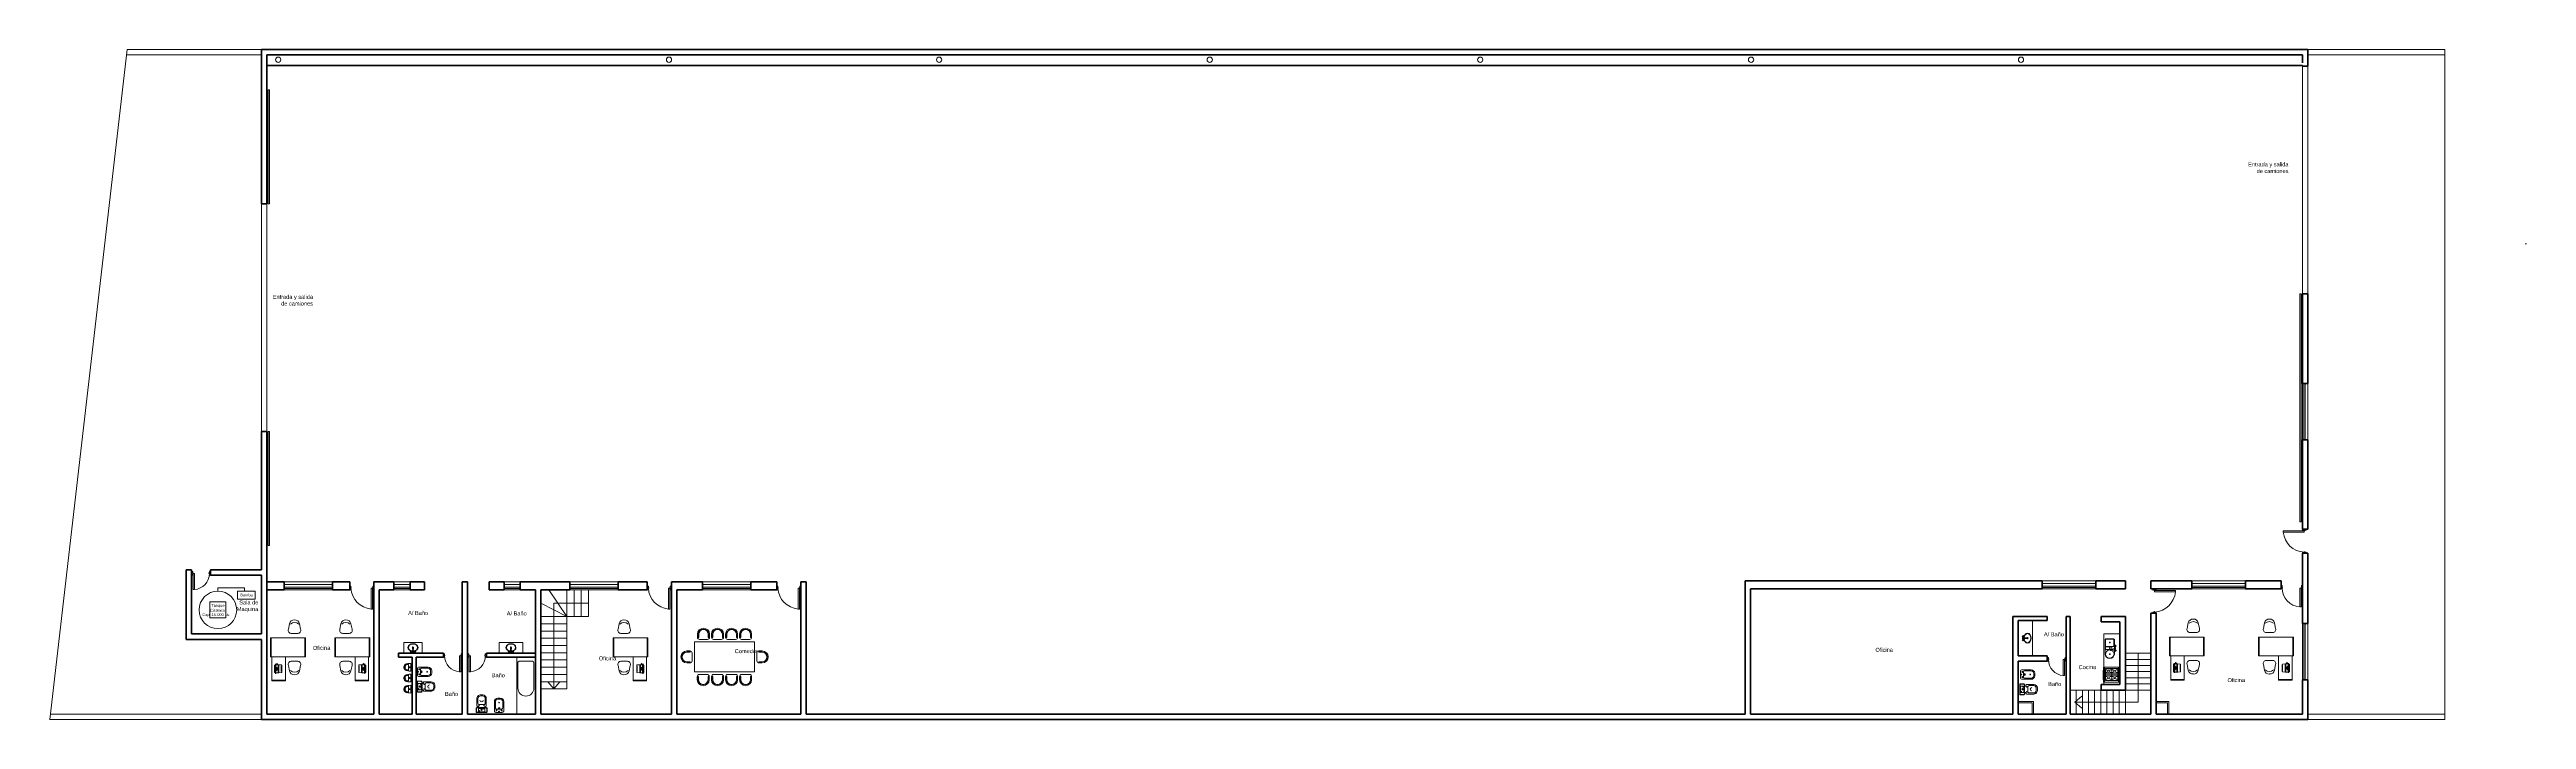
# Model space of a CAD drawing. Header units: millimetres. Extents: x -22 to 70.4, y 83.2 to 108.2.
import ezdxf

# ---------------------------------------------------------------- set-up
doc = ezdxf.new("R2010")
doc.units = ezdxf.units.MM
for name, color, linetype, lineweight in [('015', 1, 'Continuous', 15), ('02', 5, 'Continuous', 20), ('MUROS', 7, 'Continuous', 40), ('TEXTOS', 2, 'Continuous', 20)]:
    doc.layers.add(name, color=color, linetype=linetype, lineweight=lineweight)
doc.styles.add('STYLE1', font='arial.ttf')

# ---------------------------------------------------------------- blocks, each defined once
blk = doc.blocks.new('P090A')
at = {"linetype": 'Continuous'}
for p, q in [((0.914934, 0.000844), (0.914934, 0.015844)), ((0.914934, 0.015844), (0.954934, 0.015844)), ((1.814934, 0.015844), (1.774934, 0.015844)), ((1.814934, 0.000844), (1.814934, 0.015844)), ((0.914934, -0.099156), (0.914934, -0.114156)), ((0.914934, -0.114156), (0.954934, -0.114156)), ((0.969934, -0.044156), (0.954934, -0.044156)), ((0.969934, -0.044156), (0.954934, -0.044156)), ((0.954934, -0.064156), (0.954934, -0.114156)), ((0.969934, -0.064156), (0.954934, -0.064156)), ((1.759934, -0.044156), (1.774934, -0.044156)), ((1.759934, -0.064156), (1.774934, -0.064156)), ((1.774934, -0.064156), (1.774934, -0.114156)), ((1.814934, -0.114156), (1.774934, -0.114156)), ((1.814934, -0.099156), (1.814934, -0.114156))]:
    blk.add_line(p, q, dxfattribs=at)
for p, q in [((0.954934, -0.044156), (0.954934, 0.015844)), ((1.774934, -0.044156), (1.774934, 0.015844)), ((0.969934, -0.064156), (0.969934, -0.044156)), ((1.759934, -0.064156), (1.759934, -0.044156))]:
    blk.add_line(p, q)
blk.add_arc((1.782072, -0.091082), 0.828468, 94.995303, 176.752942, dxfattribs=at)
at = {"layer": '02', "linetype": 'Continuous'}
for p, q in [((1.709934, -0.044156), (1.709934, 0.73424)), ((1.709934, 0.73424), (1.759934, 0.73424)), ((1.759934, 0.73424), (1.759934, -0.044156)), ((1.759934, -0.044156), (1.709934, -0.044156))]:
    blk.add_line(p, q, dxfattribs=at)
blk = doc.blocks.new('P080A')
at = {"linetype": 'Continuous'}
for p, q in [((0.989934, -0.024156), (0.989934, -0.009156)), ((0.989934, -0.009156), (1.029934, -0.009156)), ((0.989934, -0.124156), (0.989934, -0.139156)), ((0.989934, -0.139156), (1.029934, -0.139156)), ((1.044934, -0.044156), (1.029934, -0.044156)), ((1.044934, -0.044156), (1.029934, -0.044156)), ((1.029934, -0.064156), (1.029934, -0.139156)), ((1.044934, -0.064156), (1.029934, -0.064156)), ((1.734934, -0.044156), (1.749934, -0.044156)), ((1.734934, -0.064156), (1.749934, -0.064156)), ((1.789934, -0.009156), (1.749934, -0.009156)), ((1.749934, -0.064156), (1.749934, -0.139156)), ((1.789934, -0.139156), (1.749934, -0.139156)), ((1.789934, -0.024156), (1.789934, -0.009156)), ((1.789934, -0.124156), (1.789934, -0.139156))]:
    blk.add_line(p, q, dxfattribs=at)
for p, q in [((1.029934, -0.044156), (1.029934, -0.009156)), ((1.044934, -0.064156), (1.044934, -0.044156)), ((1.734934, -0.064156), (1.734934, -0.044156)), ((1.749934, -0.044156), (1.749934, -0.009156))]:
    blk.add_line(p, q)
blk.add_arc((1.734934, -0.044156), 0.705, 94.066945, 180, dxfattribs=at)
at = {"layer": '02', "linetype": 'Continuous'}
for p, q in [((1.684934, -0.044156), (1.684934, 0.659129)), ((1.684934, 0.659129), (1.734934, 0.659129)), ((1.734934, 0.659129), (1.734934, -0.044156)), ((1.734934, -0.044156), (1.684934, -0.044156))]:
    blk.add_line(p, q, dxfattribs=at)
blk = doc.blocks.new('Pl-C')
for p, q in [((-0.119253, -0.020891), (-0.103861, -0.020891)), ((-0.119253, -0.031966), (-0.103861, -0.031966)), ((-0.099982, -0.00162), (-0.099982, -0.017012)), ((-0.099982, -0.051236), (-0.099982, -0.035845)), ((-0.088907, -0.00162), (-0.088907, -0.017012)), ((-0.088907, -0.051236), (-0.088907, -0.035845)), ((-0.069637, -0.020891), (-0.085028, -0.020891)), ((-0.069637, -0.031966), (-0.085028, -0.031966)), ((-0.009984, -0.054358), (-0.07668, -0.054358)), ((-0.052951, -0.019763), (-0.026174, -0.019763)), ((-0.052951, -0.033887), (-0.026904, -0.033887)), ((-0.003819, -0.02212), (0.0856, -0.220326)), ((0.005571, -0.017884), (0.095822, -0.215662)), ((0.078227, -0.054358), (0.022215, -0.054358)), ((0.026332, -0.033887), (0.026221, -0.033887)), ((0.054497, -0.019763), (0.02772, -0.019763)), ((0.054497, -0.033887), (0.028451, -0.033887)), ((0.071183, -0.020891), (0.086575, -0.020891)), ((0.071183, -0.031966), (0.086575, -0.031966)), ((0.090454, -0.00162), (0.090454, -0.017012)), ((0.090454, -0.051236), (0.090454, -0.035845)), ((0.101529, -0.00162), (0.101529, -0.017012)), ((0.101529, -0.051236), (0.101529, -0.035845)), ((0.120799, -0.020891), (0.105408, -0.020891)), ((0.120799, -0.031966), (0.105408, -0.031966))]:
    blk.add_line(p, q)
blk.add_lwpolyline([(0.113756, -0.054358), (0.242232, -0.054358, -1), (0.242232, -0.431492), (-0.360243, -0.431492), (-0.390243, -0.401492), (-0.390243, -0.084358), (-0.360243, -0.054358), (-0.112209, -0.054358)], format="xyb")
for points in [[(-0.3768, -0.093435), (-0.3768, -0.40089), (-0.3568, -0.42089), (-0.090126, -0.42089), (-0.070126, -0.40089), (-0.070126, -0.093435), (-0.090126, -0.073435), (-0.3568, -0.073435)], [(0.052478, -0.40089), (0.032478, -0.42089), (-0.03447, -0.42089), (-0.05447, -0.40089), (-0.05447, -0.172285), (-0.03447, -0.152285), (0.032478, -0.152285), (0.052478, -0.172285)]]:
    blk.add_lwpolyline(points, close=True)
for centre in [(-0.237873, -0.242925), (-0.003956, -0.242925), (0.242232, -0.242925)]:
    blk.add_circle(centre, 0.015987)
for centre, radius, start, end in [((-0.094445, -0.026428), 0.0331, 107.221031, 162.778969), ((-0.094445, 0.006585), 0.009899, 304.016019, 235.983981), ((-0.094445, -0.026428), 0.0331, 17.221031, 72.778969), ((0.000773, -0.028238), 0.028248, 312.387008, 290.893091), ((0.095991, -0.026428), 0.0331, 107.221031, 162.778969), ((0.095991, 0.006585), 0.009899, 304.016019, 235.983981), ((0.095991, -0.026428), 0.0331, 17.221031, 72.778969), ((-0.127458, -0.026428), 0.009899, 34.016019, 325.983981), ((-0.094445, -0.026428), 0.0331, 197.221031, 252.778969), ((-0.094445, -0.026428), 0.016581, 109.509577, 160.490423), ((-0.094445, -0.026428), 0.016581, 199.509577, 250.490423), ((-0.094445, -0.059441), 0.009899, 124.016019, 55.983981), ((-0.094445, -0.026428), 0.010924, 120.458557, 149.541443), ((-0.094445, -0.026428), 0.010924, 210.458557, 239.541443), ((-0.094445, -0.026428), 0.016581, 19.509577, 70.490423), ((-0.094445, -0.026428), 0.010924, 30.458557, 59.541443), ((-0.094445, -0.026428), 0.016581, 289.509577, 340.490423), ((-0.094445, -0.026428), 0.010924, 300.458557, 329.541443), ((-0.094445, -0.026428), 0.0331, 287.221031, 342.778969), ((-0.061432, -0.026428), 0.009899, 214.016019, 145.983981), ((0.000773, -0.028238), 0.013705, 333.734082, 287.283418), ((0.000876, -0.020002), 0.00515, 24.282059, 204.282059), ((0.062978, -0.026428), 0.009899, 34.016019, 325.983981), ((0.095991, -0.026428), 0.0331, 197.221031, 252.778969), ((0.242232, -0.242925), 0.175417, 163.82908, 158.539558), ((0.095991, -0.026428), 0.016581, 109.509577, 160.490423), ((0.095991, -0.026428), 0.016581, 199.509577, 250.490423), ((0.090711, -0.217994), 0.005618, 204.52833, 24.52833), ((0.095991, -0.059441), 0.009899, 124.016019, 55.983981), ((0.095991, -0.026428), 0.010924, 120.458557, 149.541443), ((0.095991, -0.026428), 0.010924, 210.458557, 239.541443), ((0.095991, -0.026428), 0.016581, 19.509577, 70.490423), ((0.095991, -0.026428), 0.010924, 30.458557, 59.541443), ((0.095991, -0.026428), 0.010924, 300.458557, 329.541443), ((0.095991, -0.026428), 0.016581, 289.509577, 340.490423), ((0.095991, -0.026428), 0.0331, 287.221031, 342.778969), ((0.129004, -0.026428), 0.009899, 214.016019, 145.983981)]:
    blk.add_arc(centre, radius, start, end)
blk = doc.blocks.new('COCINA-P')
at = {"layer": '015'}
for p, q in [((-0.083533, 0.550176, 0.0199), (-0.533533, 0.550176, 0.0199)), ((-0.533533, 0.090176, 0.0199), (-0.533533, 0.550176, 0.0199)), ((-0.083533, 0.320176, 0.0199), (-0.533533, 0.320176, 0.0199)), ((-0.083533, 0.090176, 0.0199), (-0.533533, 0.090176, 0.0199)), ((-0.483533, 0.500176, 0.0199), (-0.483533, 0.550176, 0.0199)), ((-0.453533, 0.440176, 0.0199), (-0.483533, 0.500176, 0.0199)), ((-0.483533, 0.380176, 0.0199), (-0.453533, 0.440176, 0.0199)), ((-0.483533, 0.270176, 0.0199), (-0.483533, 0.380176, 0.0199)), ((-0.453533, 0.210176, 0.0199), (-0.483533, 0.270176, 0.0199)), ((-0.483533, 0.150176, 0.0199), (-0.453533, 0.210176, 0.0199)), ((-0.483533, 0.090176, 0.0199), (-0.483533, 0.150176, 0.0199)), ((-0.413533, 0.440176, 0.0199), (-0.383533, 0.500176, 0.0199)), ((-0.383533, 0.380176, 0.0199), (-0.413533, 0.440176, 0.0199)), ((-0.413533, 0.210176, 0.0199), (-0.383533, 0.270176, 0.0199)), ((-0.383533, 0.150176, 0.0199), (-0.413533, 0.210176, 0.0199)), ((-0.383533, 0.500176, 0.0199), (-0.383533, 0.550176, 0.0199)), ((-0.383533, 0.270176, 0.0199), (-0.383533, 0.380176, 0.0199)), ((-0.383533, 0.090176, 0.0199), (-0.383533, 0.150176, 0.0199)), ((-0.333533, 0.090176, 0.0199), (-0.333533, 0.550176, 0.0199)), ((-0.313533, 0.090176, 0.0199), (-0.313533, 0.090176)), ((-0.283533, 0.550176, 0.0199), (-0.283533, 0.090176, 0.0199)), ((-0.233533, 0.500176, 0.0199), (-0.233533, 0.550176, 0.0199)), ((-0.203533, 0.440176, 0.0199), (-0.233533, 0.500176, 0.0199)), ((-0.233533, 0.380176, 0.0199), (-0.203533, 0.440176, 0.0199)), ((-0.233533, 0.270176, 0.0199), (-0.233533, 0.380176, 0.0199)), ((-0.203533, 0.210176, 0.0199), (-0.233533, 0.270176, 0.0199)), ((-0.233533, 0.150176, 0.0199), (-0.203533, 0.210176, 0.0199)), ((-0.233533, 0.090176, 0.0199), (-0.233533, 0.150176, 0.0199)), ((-0.163533, 0.440176, 0.0199), (-0.133533, 0.500176, 0.0199)), ((-0.133533, 0.380176, 0.0199), (-0.163533, 0.440176, 0.0199)), ((-0.163533, 0.210176, 0.0199), (-0.133533, 0.270176, 0.0199)), ((-0.133533, 0.150176, 0.0199), (-0.163533, 0.210176, 0.0199)), ((-0.133533, 0.500176, 0.0199), (-0.133533, 0.550176, 0.0199)), ((-0.133533, 0.270176, 0.0199), (-0.133533, 0.380176, 0.0199)), ((-0.133533, 0.090176, 0.0199), (-0.133533, 0.150176, 0.0199)), ((-0.083533, 0.550176, 0.0199), (-0.083533, 0.090176, 0.0199)), ((-0.083533, 0.320176, 0.0199), (-0.083533, 0.320176)), ((-0.083533, 0.090176, 0.0199), (-0.083533, 0.090176))]:
    blk.add_line(p, q, dxfattribs=at)
at = {"layer": '015', "color": 253}
for p, q in [((-0.533533, 0.550176, 0.0199), (-0.533533, 0.550176)), ((-0.533533, 0.320176, 0.0199), (-0.533533, 0.320176)), ((-0.533533, 0.090176, 0.0199), (-0.533533, 0.090176)), ((-0.313533, 0.550176, 0.0199), (-0.313533, 0.550176)), ((-0.083533, 0.550176, 0.0199), (-0.083533, 0.550176))]:
    blk.add_line(p, q, dxfattribs=at)
at = {"layer": '015', "extrusion": (-1.97552e-15, 1, 0), "elevation": 0.61325}
for points in [[(0.472302, -0.669305), (0.125358, -0.669305), (0.125358, -0.701592), (0.472302, -0.701592)], [(0.472302, -0.198236), (0.125358, -0.198236), (0.125358, -0.230523), (0.472302, -0.230523)]]:
    blk.add_lwpolyline(points, close=True, dxfattribs=at)
at = {"layer": '015', "extrusion": (-1.97552e-15, 1, 0)}
for centre in [(0.502268, -0.092743, 0.623081), (0.414508, -0.092743, 0.623081), (0.273668, -0.092743, 0.623081), (0.185907, -0.092743, 0.623081), (0.098147, -0.092743, 0.623081)]:
    blk.add_circle(centre, 0.030566, dxfattribs=at)
at = {"layer": '015'}
for centre, radius in [((-0.433533, 0.440176), 0.05), ((-0.433533, 0.210176), 0.04), ((-0.183533, 0.440176), 0.04), ((-0.183533, 0.210176), 0.03)]:
    blk.add_circle(centre, radius, dxfattribs=at)
at = {"layer": '015', "color": 43}
for points in [[(-0.57883, 0.01325), (-0.57883, 0.06325), (-0.57883, 0.06325, 0.1), (-0.57883, 0.01325, 0.1)], [(-0.57883, 0.01325, 0.1), (-0.57883, 0.01325), (-0.57883, 0.01325, 0.1)], [(-0.125358, 0.63825, -0.198236), (-0.125358, 0.63825, -0.230523), (-0.472302, 0.63825, -0.230523), (-0.472302, 0.63825, -0.198236)]]:
    blk.add_3dface(points, dxfattribs=at)
at = {"layer": '015'}
for points in [[(-0.57883, 0.06325, 0.1), (-0.57883, 0.06325), (-0.01883, 0.06325), (-0.01883, 0.06325, 0.1)], [(-0.57883, 0.06325), (-0.57883, 0.06325), (-0.01883, 0.06325)], [(-0.57883, 0.01325, 0.1), (-0.57883, 0.06325, 0.1), (-0.01883, 0.06325, 0.1), (-0.01883, 0.01325, 0.1)], [(-0.01883, 0.01325, 0.1), (-0.01883, 0.01325), (-0.57883, 0.01325), (-0.57883, 0.01325, 0.1)], [(-0.57883, 0.01325, 0.1), (-0.57883, 0.01325, 0.1), (-0.01883, 0.01325, 0.1)], [(-0.125358, 0.63825, -0.669305), (-0.125358, 0.63825, -0.701592), (-0.472302, 0.63825, -0.701592), (-0.472302, 0.63825, -0.669305)], [(-0.01883, 0.06325, 0.1), (-0.01883, 0.06325), (-0.01883, 0.01325), (-0.01883, 0.01325, 0.1)], [(-0.01883, 0.06325), (-0.01883, 0.06325), (-0.01883, 0.06325), (-0.01883, 0.01325)]]:
    blk.add_3dface(points, dxfattribs=at)
at = {"layer": '015', "linetype": 'Continuous'}
mesh = blk.add_polyface(dxfattribs=at)
corners = [(-0.125358, 0.61325, -0.280507), (-0.143125, 0.61325, -0.26274), (-0.454535, 0.61325, -0.26274), (-0.472302, 0.61325, -0.280507), (-0.472302, 0.61325, -0.50572), (-0.454535, 0.61325, -0.523487), (-0.143125, 0.61325, -0.523487), (-0.125358, 0.61325, -0.50572)]
mesh.append_faces([[corners[k] for k in face] for face in [(0, 6, 7)]], dxfattribs={"vtx0": -1})
mesh.append_faces([[corners[k] for k in face] for face in [(0, 3, 4), (0, 4, 5), (0, 5, 6)]], dxfattribs={"vtx0": -1, "vtx2": -1})
mesh.append_faces([[corners[k] for k in face] for face in [(0, 1, 2, 3)]], dxfattribs={"vtx3": -1})
at = {"layer": '015'}
mesh = blk.add_polymesh((6, 3), dxfattribs=at)
for k, corner in enumerate([(-0.57883, 0.61325), (-0.57883, 0.61325, -0.033323), (-0.57883, 0.61325, -0.033323), (-0.01883, 0.61325), (-0.01883, 0.61325, -0.033323), (-0.01883, 0.61325, -0.033323), (-0.01883, 0.01325), (-0.01883, 0.01325, -0.033323), (-0.01883, 0.61325, -0.033323), (-0.57883, 0.01325), (-0.57883, 0.01325, -0.033323), (-0.57883, 0.61325, -0.033323), (-0.57883, 0.01325), (-0.57883, 0.01325), (-0.57883, 0.61325), (-0.01883, 0.01325), (-0.01883, 0.01325), (-0.01883, 0.61325)]):
    mesh.set_mesh_vertex(divmod(k, 3), corner)
mesh = blk.add_polymesh((6, 3), dxfattribs=at)
for k, corner in enumerate([(-0.57883, 0.61325, -0.179371), (-0.57883, 0.61325, -0.618417), (-0.57883, 0.61325, -0.618417), (-0.01883, 0.61325, -0.179371), (-0.01883, 0.61325, -0.618417), (-0.01883, 0.61325, -0.618417), (-0.01883, 0.589979, -0.179371), (-0.01883, 0.589979, -0.618417), (-0.01883, 0.61325, -0.618417), (-0.57883, 0.589979, -0.179371), (-0.57883, 0.589979, -0.618417), (-0.57883, 0.61325, -0.618417), (-0.57883, 0.589979, -0.179371), (-0.57883, 0.589979, -0.179371), (-0.57883, 0.61325, -0.179371), (-0.01883, 0.589979, -0.179371), (-0.01883, 0.589979, -0.179371), (-0.01883, 0.61325, -0.179371)]):
    mesh.set_mesh_vertex(divmod(k, 3), corner)
mesh = blk.add_polymesh((6, 3), dxfattribs=at)
for k, corner in enumerate([(-0.57883, 0.61325, -0.628417), (-0.57883, 0.61325, -0.85), (-0.57883, 0.61325, -0.85), (-0.01883, 0.61325, -0.628417), (-0.01883, 0.61325, -0.85), (-0.01883, 0.61325, -0.85), (-0.01883, 0.589979, -0.628417), (-0.01883, 0.589979, -0.85), (-0.01883, 0.61325, -0.85), (-0.57883, 0.589979, -0.628417), (-0.57883, 0.589979, -0.85), (-0.57883, 0.61325, -0.85), (-0.57883, 0.589979, -0.628417), (-0.57883, 0.589979, -0.628417), (-0.57883, 0.61325, -0.628417), (-0.01883, 0.589979, -0.628417), (-0.01883, 0.589979, -0.628417), (-0.01883, 0.61325, -0.628417)]):
    mesh.set_mesh_vertex(divmod(k, 3), corner)
mesh = blk.add_polymesh((6, 3), dxfattribs=at)
for k, corner in enumerate([(-0.57883, 0.58633, -0.038323), (-0.57883, 0.58633, -0.85), (-0.57883, 0.58633, -0.85), (-0.01883, 0.58633, -0.038323), (-0.01883, 0.58633, -0.85), (-0.01883, 0.58633, -0.85), (-0.01883, 0.01325, -0.038323), (-0.01883, 0.01325, -0.85), (-0.01883, 0.58633, -0.85), (-0.57883, 0.01325, -0.038323), (-0.57883, 0.01325, -0.85), (-0.57883, 0.58633, -0.85), (-0.57883, 0.01325, -0.038323), (-0.57883, 0.01325, -0.038323), (-0.57883, 0.58633, -0.038323), (-0.01883, 0.01325, -0.038323), (-0.01883, 0.01325, -0.038323), (-0.01883, 0.58633, -0.038323)]):
    mesh.set_mesh_vertex(divmod(k, 3), corner)
mesh = blk.add_polymesh((6, 3), dxfattribs=at)
for k, corner in enumerate([(-0.576789, 0.622424, -0.038323), (-0.576789, 0.622424, -0.175), (-0.576789, 0.622424, -0.175), (-0.018211, 0.622424, -0.038323), (-0.018211, 0.622424, -0.175), (-0.018211, 0.622424, -0.175), (-0.018211, 0.593144, -0.038323), (-0.018211, 0.593144, -0.175), (-0.018211, 0.622424, -0.175), (-0.576789, 0.593144, -0.038323), (-0.576789, 0.593144, -0.175), (-0.576789, 0.622424, -0.175), (-0.576789, 0.593144, -0.038323), (-0.576789, 0.593144, -0.038323), (-0.576789, 0.622424, -0.038323), (-0.018211, 0.593144, -0.038323), (-0.018211, 0.593144, -0.038323), (-0.018211, 0.622424, -0.038323)]):
    mesh.set_mesh_vertex(divmod(k, 3), corner)
blk = doc.blocks.new('COCINA1')
at = {"layer": '02', "rotation": 180}
blk.add_blockref('COCINA-P', (-0.29883, 0.01325), dxfattribs=at)
blk = doc.blocks.new('Bacha3')
for p, q in [((0.016214, -0.572574), (0.016214, -0.587574)), ((0.016214, -0.5732), (0.042952, -0.5732)), ((0.016214, -0.586981), (0.042952, -0.586981)), ((0.016214, -0.757574), (0.016214, -0.742574)), ((0.016214, -0.743167), (0.042952, -0.743167)), ((0.016214, -0.756948), (0.042952, -0.756948)), ((0.060436, -0.543352), (0.045436, -0.543352)), ((0.060436, -0.616796), (0.045436, -0.616796)), ((0.060436, -0.713352), (0.045436, -0.713352)), ((0.060436, -0.786796), (0.045436, -0.786796)), ((0.046029, -0.543352), (0.046029, -0.57009)), ((0.046029, -0.616796), (0.046029, -0.590058)), ((0.046029, -0.713352), (0.046029, -0.74009)), ((0.046029, -0.786796), (0.046029, -0.760058)), ((0.05981, -0.543352), (0.05981, -0.57009)), ((0.05981, -0.616796), (0.05981, -0.590058)), ((0.05981, -0.713352), (0.05981, -0.74009)), ((0.05981, -0.786796), (0.05981, -0.760058)), ((0.089658, -0.5732), (0.062919, -0.5732)), ((0.089658, -0.586981), (0.062919, -0.586981)), ((0.089658, -0.743167), (0.062919, -0.743167)), ((0.089658, -0.756948), (0.062919, -0.756948)), ((0.089658, -0.572574), (0.089658, -0.587574)), ((0.089658, -0.757574), (0.089658, -0.742574))]:
    blk.add_line(p, q)
for points in [[(-0.080005, -0.649792, 0.092281), (-0.00304, -0.647574, -0.198901), (0.052936, -0.647574)], [(-0.080005, -0.680356, -0.092281), (-0.00304, -0.682574, 0.198901), (0.052936, -0.682574)]]:
    blk.add_lwpolyline(points, format="xyb")
for centre, radius in [((-0.144714, -0.665074), 0.025), ((-0.144714, -0.665074), 0.018), ((0.052936, -0.580074), 0.012487), ((0.052936, -0.750074), 0.012487)]:
    blk.add_circle(centre, radius)
for centre, radius, start, end in [((-0.088532, -0.665074), 0.0225, 38.7012, 321.2988), ((-0.088532, -0.665074), 0.0175, 60.839304, 299.160698), ((0.016214, -0.580074), 0.00754, 90, 270), ((0.016214, -0.750074), 0.00754, 90, 270), ((0.052936, -0.580074), 0.03, 103.310904, 166.753451), ((0.052936, -0.750074), 0.03, 193.246549, 256.689096), ((0.052936, -0.580074), 0.03, 193.310904, 256.689096), ((0.052936, -0.750074), 0.03, 103.310904, 166.689096), ((0.052936, -0.665074), 0.035, 221.187117, 138.812883), ((0.052936, -0.543352), 0.00754, 0, 180), ((0.052936, -0.616796), 0.00754, 180, 360), ((0.052936, -0.713352), 0.00754, 0, 180), ((0.052936, -0.786796), 0.00754, 180, 360), ((0.052936, -0.665074), 0.0175, 270, 90), ((0.052936, -0.580074), 0.03, 13.246549, 76.753451), ((0.052936, -0.580074), 0.03, 283.246549, 346.689096), ((0.052936, -0.750074), 0.03, 13.310904, 76.753451), ((0.052936, -0.750074), 0.03, 283.246549, 346.753451), ((0.089658, -0.580074), 0.00754, 270, 90), ((0.089658, -0.750074), 0.00754, 270, 90)]:
    blk.add_arc(centre, radius, start, end)
blk.add_ellipse((-0.144714, -0.665074), major_axis=(0, -0.213607), ratio=0.749038, start_param=1.6742936502, end_param=7.7504843108)
at = {"layer": '02'}
blk.add_ellipse((-0.144714, -0.665074), major_axis=(0, -0.235043), ratio=0.744545, start_param=1.6684999766, end_param=7.7562779843, dxfattribs=at)
blk = doc.blocks.new('INODORO-PLANTA')
at = {"layer": '015'}
for points in [[(0.190993, 0.140034), (0.190993, 0.020034, -0.414214), (0.180993, 0.010034), (-0.191007, 0.010034, -0.414214), (-0.201007, 0.020034), (-0.201007, 0.140034, -0.414214), (-0.171007, 0.170034), (0.160993, 0.170034, -0.414214)], [(-0.037697, 0.616878), (0.027684, 0.616878, -0.43408), (0.131265, 0.520049), (0.131265, 0.345471, -0.414214), (0.081265, 0.295471), (-0.091278, 0.295471, -0.414214), (-0.141278, 0.345471), (-0.141278, 0.520049, -0.43408)], [(-0.106278, 0.152775), (0.096265, 0.152775, -0.414214), (0.111265, 0.137775), (0.111265, 0.043487, -0.414214), (0.096265, 0.028487), (-0.106278, 0.028487, -0.414214), (-0.121278, 0.043487), (-0.121278, 0.137775, -0.414214)]]:
    blk.add_lwpolyline(points, format="xyb", close=True, dxfattribs=at)
for centre, radius in [((-0.093885, 0.256571), 0.010405), ((-0.087804, 0.124061), 0.005462), ((-0.005609, 0.102094), 0.02448), ((0.080983, 0.057095), 0.010405), ((0.086896, 0.256571), 0.010405)]:
    blk.add_circle(centre, radius, dxfattribs=at)
blk.add_arc((-0.005007, 0.455051), 0.062432, 180, 360, dxfattribs=at)
at = {"layer": '02'}
blk.add_lwpolyline([(0.200993, 0.140034), (0.200993, 0.020034, -0.414214), (0.180993, 0.000034), (-0.191007, 0.000034, -0.414214), (-0.211007, 0.020034), (-0.211007, 0.140034, -0.414214), (-0.171007, 0.180034), (0.160993, 0.180034, -0.414214)], format="xyb", close=True, dxfattribs=at)
blk.add_lwpolyline([(-0.141278, 0.225112, -0.414214), (-0.121278, 0.205112), (-0.121278, 0.180034), (0.111265, 0.180034), (0.111265, 0.205112, -0.414214), (0.131265, 0.225112, 0.414214), (0.171265, 0.265112), (0.171265, 0.520049, 0.430911), (0.026453, 0.656878), (-0.051991, 0.656878, 0.397711), (-0.181278, 0.520049), (-0.181278, 0.265112, 0.414214), (-0.141278, 0.225112)], format="xyb", dxfattribs=at)
blk = doc.blocks.new('BIDET-PLANTA')
at = {"layer": '015'}
blk.add_lwpolyline([(-0.032691, 0.553372, 0.43408), (-0.136271, 0.456543), (-0.136271, 0.222375, 0.414214), (-0.086271, 0.172375), (0.086271, 0.172375, 0.414214), (0.136271, 0.222375), (0.136271, 0.456543, 0.394622), (0.045753, 0.553372)], format="xyb", close=True, dxfattribs=at)
for centre, radius in [((-0.096, 0.129998), 0.017), ((0, 0.208017), 0.033123), ((0, 0.208017), 0.023123), ((0, 0.087998), 0.017), ((0, 0.423145), 0.011561), ((0.096, 0.129998), 0.017)]:
    blk.add_circle(centre, radius, dxfattribs=at)
at = {"layer": '02'}
blk.add_lwpolyline([(-0.046984, 0.593372, 0.397711), (-0.176271, 0.456543), (-0.176271, 0.118372, 0.414214), (-0.116271, 0.058372), (0.116271, 0.058372, 0.414214), (0.176271, 0.118372), (0.176271, 0.456543, 0.397711), (0.046984, 0.593372)], format="xyb", close=True, dxfattribs=at)
blk = doc.blocks.new('P070b')
at = {"linetype": 'Continuous'}
for p, q in [((-0.7, -0.025), (-0.7, -0.01)), ((-0.7, -0.01), (-0.66, -0.01)), ((-0.7, -0.125), (-0.7, -0.14)), ((-0.7, -0.14), (-0.66, -0.14)), ((-0.645, -0.07), (-0.66, -0.07)), ((-0.645, -0.07), (-0.66, -0.07)), ((-0.645, -0.09), (-0.66, -0.09)), ((-0.66, -0.09), (-0.66, -0.14)), ((-0.055, -0.07), (-0.04, -0.07)), ((-0.055, -0.09), (-0.04, -0.09)), ((0, -0.01), (-0.04, -0.01)), ((-0.04, -0.09), (-0.04, -0.14)), ((0, -0.14), (-0.04, -0.14)), ((0, -0.025), (0, -0.01)), ((0, -0.125), (0, -0.14))]:
    blk.add_line(p, q, dxfattribs=at)
for p, q in [((-0.66, -0.07), (-0.66, -0.01)), ((-0.645, -0.09), (-0.645, -0.07)), ((-0.055, -0.09), (-0.055, -0.07)), ((-0.04, -0.07), (-0.04, -0.01))]:
    blk.add_line(p, q)
blk.add_arc((-0.055, -0.07), 0.605, 94.740595, 180, dxfattribs=at)
at = {"layer": '02', "linetype": 'Continuous'}
for p, q in [((-0.105, 0.533089), (-0.055, 0.533089)), ((-0.105, -0.07), (-0.105, 0.533089)), ((-0.055, 0.533089), (-0.055, -0.07)), ((-0.055, -0.07), (-0.105, -0.07))]:
    blk.add_line(p, q, dxfattribs=at)
blk = doc.blocks.new('d')
at = {"layer": '015'}
for p, q in [((1251.159455, 464.318771), (1251.859455, 464.318771)), ((1252.209455, 463.943771), (1252.409455, 463.943771)), ((1252.734455, 464.293771), (1252.734455, 463.793771)), ((1251.159455, 463.068771), (1251.859455, 463.068771))]:
    blk.add_line(p, q, dxfattribs=at)
for points in [[(1251.159455, 463.043771), (1251.159455, 464.343771), (1251.859455, 464.343771), (1251.859455, 463.043771)], [(1252.159455, 464.143771), (1252.109455, 464.103771), (1252.119455, 464.083771)]]:
    blk.add_lwpolyline(points, close=True, dxfattribs=at)
for points in [[(1251.859455, 464.293771), (1252.759455, 464.293771), (1252.759455, 463.793771), (1251.859455, 463.793771)], [(1252.159455, 464.153771), (1252.139455, 464.153771), (1252.139455, 464.173771), (1252.139455, 464.143771)], [(1252.309455, 464.143771), (1252.159455, 464.143771), (1252.159455, 464.173771), (1252.309455, 464.173771)], [(1252.159455, 464.143771), (1252.159455, 464.063771), (1252.309455, 464.063771)], [(1252.160672, 464.03849), (1252.310828, 464.03849)], [(1252.169455, 464.173771), (1252.169455, 464.193771), (1252.309455, 464.193771)], [(1252.458237, 464.03849), (1252.308081, 464.03849)], [(1252.449455, 464.173771), (1252.449455, 464.193771), (1252.309455, 464.193771)], [(1252.309455, 464.143771), (1252.459455, 464.143771), (1252.459455, 464.173771), (1252.309455, 464.173771)], [(1252.459455, 464.143771), (1252.459455, 464.063771), (1252.309455, 464.063771)], [(1252.459455, 464.153771), (1252.479455, 464.153771), (1252.479455, 464.173771), (1252.479455, 464.143771)]]:
    blk.add_lwpolyline(points, dxfattribs=at)
for points in [[(1252.159455, 464.063771), (1252.159455, 464.033771), (1252.167926, 463.94402, 0.386911), (1252.184851, 463.928618), (1252.310828, 463.928618)], [(1252.459455, 464.063771), (1252.459455, 464.033771), (1252.450983, 463.94402, -0.386911), (1252.434058, 463.928618), (1252.308081, 463.928618)], [(1250.989455, 463.453771), (1250.989455, 463.573771, 0.523089), (1250.834432, 463.681406), (1250.62751, 463.64112, 0.389351), (1250.485513, 463.448771, 0.957025)], [(1250.989455, 463.453771), (1250.989455, 463.333771, -0.523089), (1250.834432, 463.226137), (1250.62751, 463.266423, -0.373102), (1250.484729, 463.448771, -0.957025)], [(1252.029455, 463.453771), (1252.029455, 463.573771, -0.523089), (1252.184477, 463.681406), (1252.391399, 463.64112, -0.389351), (1252.533396, 463.448771, -0.957025)], [(1252.029455, 463.453771), (1252.029455, 463.333771, 0.523089), (1252.184477, 463.226137), (1252.391399, 463.266423, 0.373102), (1252.53418, 463.448771, 0.957025)]]:
    blk.add_lwpolyline(points, format="xyb", dxfattribs=at)
for centre, radius, start, end in [((1252.291601, 464.162094), 0.055617, 200.224036, 290.224971), ((1252.309455, 464.154605), 0.070833, 188.797411, 351.202589), ((1252.327308, 464.162094), 0.055617, 249.775029, 339.775964), ((1250.809455, 463.448771), 0.230054, 137.642545, 222.357455), ((1252.209455, 463.448771), 0.230054, 317.642545, 42.357455)]:
    blk.add_arc(centre, radius, start, end, dxfattribs=at)
blk = doc.blocks.new('ss')
at = {"layer": '015'}
for p, q in [((1244.808315, 465.107349), (1244.808315, 464.995154)), ((1244.845714, 464.995154), (1244.808315, 464.995154)), ((1244.853193, 464.987675), (1244.808315, 464.987675)), ((1244.845714, 465.107349), (1244.845714, 464.995154)), ((1244.853193, 465.107349), (1244.853193, 464.987675)), ((1245.182298, 464.912878), (1244.883112, 464.912878)), ((1245.212216, 465.107349), (1245.212216, 464.987675)), ((1245.257094, 464.987675), (1245.212216, 464.987675)), ((1245.219696, 465.107349), (1245.219696, 464.995154)), ((1245.257094, 464.995154), (1245.219696, 464.995154)), ((1245.257094, 465.107349), (1245.257094, 464.995154)), ((1245.33189, 465.107349), (1245.33189, 464.995154)), ((1245.369289, 464.995154), (1245.33189, 464.995154)), ((1245.376768, 464.987675), (1245.33189, 464.987675)), ((1245.369289, 465.107349), (1245.369289, 464.995154)), ((1245.376768, 465.107349), (1245.376768, 464.987675)), ((1245.705873, 464.912878), (1245.406687, 464.912878)), ((1245.735791, 465.107349), (1245.735791, 464.987675)), ((1245.780669, 464.987675), (1245.735791, 464.987675)), ((1245.743271, 465.107349), (1245.743271, 464.995154)), ((1245.780669, 464.995154), (1245.743271, 464.995154)), ((1245.780669, 465.107349), (1245.780669, 464.995154)), ((1245.855465, 465.107349), (1245.855465, 464.995154)), ((1245.892864, 464.995154), (1245.855465, 464.995154)), ((1245.900343, 464.987675), (1245.855465, 464.987675)), ((1245.892864, 465.107349), (1245.892864, 464.995154)), ((1245.900343, 465.107349), (1245.900343, 464.987675)), ((1246.229448, 464.912878), (1245.930262, 464.912878)), ((1246.259366, 465.107349), (1246.259366, 464.987675)), ((1246.304244, 464.987675), (1246.259366, 464.987675)), ((1246.266846, 465.107349), (1246.266846, 464.995154)), ((1246.304244, 464.995154), (1246.266846, 464.995154)), ((1246.304244, 465.107349), (1246.304244, 464.995154)), ((1246.37904, 465.107349), (1246.37904, 464.995154)), ((1246.416439, 464.995154), (1246.37904, 464.995154)), ((1246.423918, 464.987675), (1246.37904, 464.987675)), ((1246.416439, 465.107349), (1246.416439, 464.995154)), ((1246.423918, 465.107349), (1246.423918, 464.987675)), ((1246.753023, 464.912878), (1246.453837, 464.912878)), ((1246.782941, 465.107349), (1246.782941, 464.987675)), ((1246.827819, 464.987675), (1246.782941, 464.987675)), ((1246.790421, 465.107349), (1246.790421, 464.995154)), ((1246.827819, 464.995154), (1246.790421, 464.995154)), ((1246.827819, 465.107349), (1246.827819, 464.995154)), ((1244.413609, 464.484049), (1244.525804, 464.484049)), ((1244.413609, 464.44665), (1244.525804, 464.44665)), ((1244.413609, 464.439171), (1244.533284, 464.439171)), ((1244.413609, 464.080148), (1244.533284, 464.080148)), ((1244.413609, 464.072668), (1244.525804, 464.072668)), ((1244.413609, 464.03527), (1244.525804, 464.03527)), ((1244.525804, 464.484049), (1244.525804, 464.44665)), ((1244.525804, 464.072668), (1244.525804, 464.03527)), ((1244.533284, 464.484049), (1244.533284, 464.439171)), ((1244.533284, 464.080148), (1244.533284, 464.03527)), ((1244.60808, 464.409252), (1244.60808, 464.110066)), ((1247.025009, 464.409252), (1247.025009, 464.110066)), ((1247.099805, 464.484049), (1247.099805, 464.439171)), ((1247.21948, 464.439171), (1247.099805, 464.439171)), ((1247.099805, 464.080148), (1247.099805, 464.03527)), ((1247.21948, 464.080148), (1247.099805, 464.080148)), ((1247.107285, 464.484049), (1247.107285, 464.44665)), ((1247.21948, 464.484049), (1247.107285, 464.484049)), ((1247.21948, 464.44665), (1247.107285, 464.44665)), ((1247.107285, 464.072668), (1247.107285, 464.03527)), ((1247.21948, 464.072668), (1247.107285, 464.072668)), ((1247.21948, 464.03527), (1247.107285, 464.03527)), ((1244.843096, 463.531644), (1244.798218, 463.531644)), ((1244.798218, 463.41197), (1244.798218, 463.524164)), ((1244.835616, 463.524164), (1244.798218, 463.524164)), ((1244.835616, 463.41197), (1244.835616, 463.524164)), ((1244.843096, 463.41197), (1244.843096, 463.531644)), ((1245.1722, 463.60644), (1244.873014, 463.60644)), ((1245.202118, 463.41197), (1245.202118, 463.531644)), ((1245.246996, 463.531644), (1245.202118, 463.531644)), ((1245.209598, 463.41197), (1245.209598, 463.524164)), ((1245.246996, 463.524164), (1245.209598, 463.524164)), ((1245.246996, 463.41197), (1245.246996, 463.524164)), ((1245.376768, 463.531644), (1245.33189, 463.531644)), ((1245.33189, 463.41197), (1245.33189, 463.524164)), ((1245.369289, 463.524164), (1245.33189, 463.524164)), ((1245.369289, 463.41197), (1245.369289, 463.524164)), ((1245.376768, 463.41197), (1245.376768, 463.531644)), ((1245.705873, 463.60644), (1245.406687, 463.60644)), ((1245.735791, 463.41197), (1245.735791, 463.531644)), ((1245.780669, 463.531644), (1245.735791, 463.531644)), ((1245.743271, 463.41197), (1245.743271, 463.524164)), ((1245.780669, 463.524164), (1245.743271, 463.524164)), ((1245.780669, 463.41197), (1245.780669, 463.524164)), ((1245.900343, 463.531644), (1245.855465, 463.531644)), ((1245.855465, 463.41197), (1245.855465, 463.524164)), ((1245.892864, 463.524164), (1245.855465, 463.524164)), ((1245.892864, 463.41197), (1245.892864, 463.524164)), ((1245.900343, 463.41197), (1245.900343, 463.531644)), ((1246.229448, 463.60644), (1245.930262, 463.60644)), ((1246.259366, 463.41197), (1246.259366, 463.531644)), ((1246.304244, 463.531644), (1246.259366, 463.531644)), ((1246.266846, 463.41197), (1246.266846, 463.524164)), ((1246.304244, 463.524164), (1246.266846, 463.524164)), ((1246.304244, 463.41197), (1246.304244, 463.524164)), ((1246.423918, 463.531644), (1246.37904, 463.531644)), ((1246.37904, 463.41197), (1246.37904, 463.524164)), ((1246.416439, 463.524164), (1246.37904, 463.524164)), ((1246.416439, 463.41197), (1246.416439, 463.524164)), ((1246.423918, 463.41197), (1246.423918, 463.531644)), ((1246.753023, 463.60644), (1246.453837, 463.60644)), ((1246.782941, 463.41197), (1246.782941, 463.531644)), ((1246.827819, 463.531644), (1246.782941, 463.531644)), ((1246.790421, 463.41197), (1246.790421, 463.524164)), ((1246.827819, 463.524164), (1246.790421, 463.524164)), ((1246.827819, 463.41197), (1246.827819, 463.524164))]:
    blk.add_line(p, q, dxfattribs=at)
blk.add_lwpolyline([(1246.938491, 463.698686), (1246.938491, 464.820632), (1244.694598, 464.820632), (1244.694598, 463.698686)], close=True, dxfattribs=at)
for centre, radius, start, end in [((1245.032705, 465.107349), 0.224389, 0, 180), ((1244.883112, 464.987675), 0.074796, 180, 270), ((1245.032705, 465.107349), 0.186991, 0, 180), ((1245.032705, 465.107349), 0.179511, 0, 180), ((1245.182298, 464.987675), 0.074796, 270, 0), ((1245.55628, 465.107349), 0.224389, 0, 180), ((1245.406687, 464.987675), 0.074796, 180, 270), ((1245.55628, 465.107349), 0.186991, 0, 180), ((1245.55628, 465.107349), 0.179511, 0, 180), ((1245.705873, 464.987675), 0.074796, 270, 0), ((1246.079855, 465.107349), 0.224389, 0, 180), ((1245.930262, 464.987675), 0.074796, 180, 270), ((1246.079855, 465.107349), 0.186991, 0, 180), ((1246.079855, 465.107349), 0.179511, 0, 180), ((1246.229448, 464.987675), 0.074796, 270, 0), ((1246.60343, 465.107349), 0.224389, 0, 180), ((1246.453837, 464.987675), 0.074796, 180, 270), ((1246.60343, 465.107349), 0.186991, 0, 180), ((1246.60343, 465.107349), 0.179511, 0, 180), ((1246.753023, 464.987675), 0.074796, 270, 0), ((1244.413609, 464.259659), 0.224389, 90, 270), ((1244.413609, 464.259659), 0.186991, 90, 270), ((1244.413609, 464.259659), 0.179511, 90, 270), ((1244.533284, 464.409252), 0.074796, 0, 90), ((1244.533284, 464.110066), 0.074796, 270, 0), ((1247.099805, 464.409252), 0.074796, 90, 180), ((1247.099805, 464.110066), 0.074796, 180, 270), ((1247.21948, 464.259659), 0.224389, 270, 90), ((1247.21948, 464.259659), 0.186991, 270, 90), ((1247.21948, 464.259659), 0.179511, 270, 90), ((1244.873014, 463.531644), 0.074796, 90, 180), ((1245.022607, 463.41197), 0.224389, 180, 0), ((1245.022607, 463.41197), 0.186991, 180, 0), ((1245.022607, 463.41197), 0.179511, 180, 0), ((1245.1722, 463.531644), 0.074796, 0, 90), ((1245.406687, 463.531644), 0.074796, 90, 180), ((1245.55628, 463.41197), 0.224389, 180, 0), ((1245.55628, 463.41197), 0.186991, 180, 0), ((1245.55628, 463.41197), 0.179511, 180, 0), ((1245.705873, 463.531644), 0.074796, 0, 90), ((1245.930262, 463.531644), 0.074796, 90, 180), ((1246.079855, 463.41197), 0.224389, 180, 0), ((1246.079855, 463.41197), 0.186991, 180, 0), ((1246.079855, 463.41197), 0.179511, 180, 0), ((1246.229448, 463.531644), 0.074796, 0, 90), ((1246.453837, 463.531644), 0.074796, 90, 180), ((1246.60343, 463.41197), 0.224389, 180, 0), ((1246.60343, 463.41197), 0.186991, 180, 0), ((1246.60343, 463.41197), 0.179511, 180, 0), ((1246.753023, 463.531644), 0.074796, 0, 90)]:
    blk.add_arc(centre, radius, start, end, dxfattribs=at)
blk = doc.blocks.new('UR-UR')
blk.add_line((-0.145, 0), (0.145, 0))
blk.add_circle((0, -0.05), 0.0175)
for centre, radius, start, end in [((1.253987, 0.053261), 1.4, 182.18027, 186.902045), ((0.082538, -0.088542), 0.22, 186.902045, 214.37306), ((-0.104939, -0.110664), 0.025, 96.178674, 179.62837), ((0, -1.08), 1, 90, 96.178674), ((0.055058, -0.111701), 0.16, 178.547412, 216.660313), ((-0.079899, -0.108279), 0.025, 94.700503, 178.547412), ((0.039756, -0.11959), 0.14, 170.463384, 186.329239), ((0, -0.124), 0.1, 186.329239, 270), ((0, -0.145), 0.12, 214.37306, 270), ((-0.049, -0.104679), 0.05, 162.684542, 170.463384), ((0, -0.155), 0.09, 215.476027, 270), ((0, -0.225), 0.025, 90, 170.586155), ((0, -1.08), 1, 83.821326, 90), ((0, -0.124), 0.1, 270, 353.670761), ((0, -0.225), 0.025, 9.413845, 90), ((0, -0.155), 0.09, 270, 324.523973), ((0, -0.145), 0.12, 270, 325.62694), ((-0.055058, -0.111701), 0.16, 323.339687, 1.452588), ((0.079899, -0.108279), 0.025, 1.452588, 85.299497), ((0.049, -0.104679), 0.05, 9.536616, 17.315458), ((-0.039756, -0.11959), 0.14, 353.670761, 9.536616), ((-0.082538, -0.088542), 0.22, 325.62694, 353.097955), ((0.104939, -0.110664), 0.025, 0.37163, 83.821326), ((-1.253987, 0.053261), 1.4, 353.097955, 357.81973)]:
    blk.add_arc(centre, radius, start, end)
blk = doc.blocks.new('Bañadera')
for p, q in [((0, 0.6), (0.95, 0.6)), ((0, 0), (0.95, 0)), ((1, 0.05), (1, 0.55))]:
    blk.add_line(p, q)
for centre, radius, start, end in [((0, 0.3), 0.3, 90, 270), ((0.95, 0.55), 0.05, 0, 90), ((0.95, 0.05), 0.05, 270, 0)]:
    blk.add_arc(centre, radius, start, end)

msp = doc.modelspace()

# ---------------------------------------------------------------- linework, layer by layer
at = {"layer": '015'}
for p, q in [((-13.833767, 106.734071), (-13.833767, 102.484071)), ((-13.783767, 106.734071), (-13.833767, 106.734071)), ((-13.783767, 106.734071), (-13.783767, 102.484071)), ((-13.783767, 102.484071), (-13.833767, 102.484071)), ((61.946233, 90.624065), (61.946233, 99.124065)), ((61.996233, 99.124065), (61.946233, 99.124065)), ((61.996233, 90.624065), (61.996233, 99.124065)), ((62.046233, 95.784066), (62.046233, 93.684066)), ((62.146233, 95.784066), (62.146233, 93.684066)), ((-13.833767, 89.734071), (-13.833767, 93.984071)), ((-13.783767, 93.984071), (-13.833767, 93.984071)), ((-13.783767, 89.734071), (-13.783767, 93.984071)), ((61.996233, 90.624065), (61.946233, 90.624065)), ((-13.783767, 89.734071), (-13.833767, 89.734071)), ((-11.433767, 88.384068), (-13.233767, 88.384068)), ((-11.433767, 88.184066), (-13.233767, 88.184066)), ((-11.433767, 88.084068), (-13.233767, 88.084068)), ((-8.538767, 88.384068), (-9.138767, 88.384068)), ((-8.538767, 88.184066), (-9.138767, 88.184066)), ((-8.538767, 88.084068), (-9.138767, 88.084068)), ((-4.425767, 88.384067), (-5.025767, 88.384068)), ((-5.025767, 88.184066), (-4.425767, 88.184066)), ((-5.025767, 88.084068), (-4.425767, 88.084068)), ((-2.690767, 87.084068), (-3.360767, 88.084068)), ((-2.690767, 88.084068), (-2.690767, 84.384068)), ((-0.775767, 88.384068), (-2.575767, 88.384068)), ((-0.775767, 88.184066), (-2.575767, 88.184066)), ((-0.775767, 88.084068), (-2.575767, 88.084068)), ((-2.420767, 87.084068), (-2.420767, 88.084068)), ((-2.150767, 87.084068), (-2.150767, 88.084068)), ((-1.880767, 87.084068), (-1.880767, 88.084068)), ((4.174233, 88.384781), (2.374233, 88.384782)), ((4.174233, 88.184066), (2.374233, 88.184066)), ((4.174233, 88.084068), (2.374233, 88.084068)), ((54.336233, 88.414068), (52.336233, 88.414069)), ((54.336233, 88.214066), (52.336233, 88.214066)), ((54.336233, 88.114068), (52.336233, 88.114068)), ((59.916233, 88.414067), (57.916233, 88.414068)), ((59.916233, 88.214069), (57.916233, 88.214069)), ((59.916233, 88.114071), (57.916233, 88.114068)), ((-2.690767, 87.084068), (-3.660767, 87.584068)), ((-1.880767, 87.084068), (-3.660767, 87.084068)), ((-8.766801, 85.714068), (-8.766801, 86.114068)), ((-8.766801, 86.114068), (-8.090732, 86.114068)), ((-8.090732, 85.714068), (-8.090732, 86.114068)), ((-5.213801, 85.714068), (-5.213801, 86.114068)), ((-5.213801, 86.114068), (-4.337732, 86.114068)), ((-4.337732, 85.714068), (-4.337732, 86.114068)), ((-2.690767, 86.814068), (-3.660767, 86.814068)), ((-2.690767, 86.544068), (-3.660767, 86.544068)), ((-2.690767, 86.274068), (-3.660767, 86.274068)), ((-2.690767, 86.004068), (-3.660767, 86.004068)), ((62.046237, 84.72907), (62.046234, 86.82907)), ((62.146235, 84.72907), (62.146236, 86.82907)), ((-4.560761, 85.564068), (-4.560768, 83.444068)), ((-2.690767, 85.734068), (-3.660767, 85.734068)), ((-2.690767, 85.464068), (-3.660767, 85.464068)), ((-2.690767, 85.194068), (-3.660767, 85.194068)), ((-2.690767, 84.924068), (-3.660767, 84.924068)), ((-2.690767, 84.654068), (-3.660767, 84.654068)), ((-2.690767, 84.384068), (-3.660767, 84.384068))]:
    msp.add_line(p, q, dxfattribs=at)
at = {"layer": '015', "ltscale": 2}
for p, q in [((-13.783767, 106.734071), (-13.783767, 106.734071)), ((-13.783767, 102.484071), (-13.783767, 102.484071)), ((-13.783767, 93.984071), (-13.783767, 93.984071)), ((61.996233, 90.624065), (61.996233, 90.624065)), ((-13.783767, 89.734071), (-13.783767, 89.734071)), ((-15.70443, 88.033694), (-15.70443, 88.158532)), ((-15.70443, 88.158532), (-14.708804, 88.158532)), ((-14.708804, 88.158532), (-14.708804, 88.033694)), ((51.976233, 86.934068), (51.976233, 85.624068)), ((54.636233, 86.434068), (54.636233, 84.544068)), ((55.236233, 86.434068), (54.636233, 86.434068)), ((55.436233, 85.717401), (56.386233, 85.717401)), ((55.436233, 85.488512), (56.386233, 85.488512)), ((55.436233, 85.259623), (56.386233, 85.259623)), ((55.436233, 85.030735), (56.386233, 85.030735)), ((55.436233, 84.344068), (53.376233, 84.344068)), ((53.605122, 84.344068), (53.605122, 83.444068)), ((53.834011, 84.344068), (53.834011, 83.444068)), ((54.0629, 84.344068), (54.0629, 83.444068)), ((54.291789, 84.344068), (54.291789, 83.444068)), ((54.520678, 84.344068), (54.520678, 83.444068)), ((54.749567, 84.344068), (54.749567, 83.444068)), ((54.978456, 84.344068), (54.978456, 83.444068)), ((55.207344, 84.344068), (55.207344, 83.444068)), ((55.436233, 84.801846), (56.386233, 84.801846)), ((55.436233, 84.572957), (56.386233, 84.572957)), ((56.386233, 84.344068), (55.436233, 84.344068)), ((55.436233, 84.344068), (55.436233, 83.444068))]:
    msp.add_line(p, q, dxfattribs=at)
for points in [[(-14.972404, 88.033694), (-14.310797, 88.033694), (-14.310797, 87.731835), (-14.972404, 87.731835)], [(-16.00443, 87.633694), (-15.40443, 87.633694), (-15.40443, 87.033694), (-16.00443, 87.033694)]]:
    msp.add_lwpolyline(points, close=True, dxfattribs=at)
for points in [[(51.436233, 83.914068), (52.008233, 83.914068), (52.008233, 83.444068)], [(51.436233, 83.864068), (51.958233, 83.864068), (51.958233, 83.444068)], [(56.586233, 83.914068), (57.052233, 83.914068), (57.052233, 83.444068)], [(56.586233, 83.864068), (57.002233, 83.864068), (57.002233, 83.444068)]]:
    msp.add_lwpolyline(points, dxfattribs=at)
for centre, radius in [((-13.454221, 107.863387), 0.09823), ((1.120197, 107.863387), 0.09823), ((11.194956, 107.863387), 0.09823), ((21.287859, 107.863387), 0.09823), ((31.374862, 107.863387), 0.09823), ((41.476804, 107.863387), 0.09823), ((51.544796, 107.863387), 0.09823), ((-15.70443, 87.333694), 0.7)]:
    msp.add_circle(centre, radius, dxfattribs=at)
at = {"layer": '02', "ltscale": 2}
for p, q in [((-21.973767, 83.244068), (-19.083767, 108.244068)), ((-14.083767, 108.244068), (-19.083767, 108.244068)), ((62.246233, 108.244068), (67.346233, 108.244068)), ((67.346233, 108.244068), (67.346233, 83.244068)), ((-14.083767, 108.044068), (-19.106967, 108.044068)), ((62.046233, 107.624068), (62.046232, 99.124068)), ((62.246233, 107.624065), (62.246232, 99.124065)), ((62.246233, 108.044068), (67.346233, 108.044068)), ((-14.083768, 102.484068), (-14.083767, 93.984068)), ((-13.883768, 102.484071), (-13.883767, 93.984071)), ((70.346233, 100.994068), (70.396233, 100.994068)), ((-1.880767, 87.584068), (-3.175767, 87.584068)), ((-3.175767, 87.584068), (-3.175767, 84.384068)), ((55.911233, 85.717401), (55.911233, 83.894068)), ((-3.400767, 84.654068), (-3.175767, 84.384068)), ((-2.950767, 84.654068), (-3.175767, 84.384068)), ((53.816233, 84.119068), (53.546233, 83.894068)), ((-14.083767, 83.244068), (-21.983767, 83.244068)), ((-14.083767, 83.444068), (-21.950777, 83.442936)), ((55.911233, 83.894068), (53.546233, 83.894068)), ((53.816233, 83.669068), (53.546233, 83.894068)), ((62.246233, 83.444068), (67.346233, 83.444068)), ((62.246233, 83.244068), (67.346233, 83.244068))]:
    msp.add_line(p, q, dxfattribs=at)
at = {"layer": '02'}
for p, q in [((62.096233, 95.784066), (62.096233, 93.684066)), ((62.246232, 95.784067), (62.246233, 93.684066)), ((-13.233767, 88.284063), (-11.433767, 88.284065)), ((-11.433767, 88.134066), (-13.233767, 88.134066)), ((-9.138767, 88.284063), (-8.538767, 88.284064)), ((-8.538767, 88.134066), (-9.138767, 88.134066)), ((-4.425767, 88.284063), (-5.025767, 88.284064)), ((-5.025767, 88.134066), (-4.425767, 88.134066)), ((-2.575767, 88.284063), (-0.775767, 88.284065)), ((-0.775767, 88.134066), (-2.575767, 88.134066)), ((2.374233, 88.284063), (4.174233, 88.284065)), ((4.174233, 88.134066), (2.374233, 88.134066)), ((52.336233, 88.314063), (54.336233, 88.314065)), ((54.336233, 88.164066), (52.336233, 88.164066)), ((57.916233, 88.314066), (59.916233, 88.314066)), ((59.916233, 88.164069), (57.916233, 88.164069)), ((62.096235, 84.72907), (62.096236, 86.82907)), ((62.246233, 86.82907), (62.246234, 84.72907))]:
    msp.add_line(p, q, dxfattribs=at)
at = {"layer": 'MUROS', "ltscale": 2}
for p, q in [((-14.083768, 102.484068), (-14.083767, 108.244068)), ((-14.083767, 108.244068), (62.246233, 108.244068)), ((62.246233, 108.244068), (62.246233, 107.624065)), ((-13.883767, 102.484074), (-13.883767, 108.044068)), ((-13.883767, 108.044068), (62.046233, 108.044068)), ((-13.883767, 108.044068), (-13.883767, 107.744068)), ((-13.883767, 107.644068), (62.046233, 107.644068)), ((62.046232, 107.624065), (62.246233, 107.624065)), ((62.046233, 108.044068), (62.046233, 107.744068)), ((-14.083767, 102.484074), (-13.883767, 102.484074)), ((62.046233, 99.124065), (62.246233, 99.124065)), ((62.046233, 99.124065), (62.046233, 95.784066)), ((62.246233, 99.124065), (62.246233, 95.784066)), ((62.046233, 95.784066), (62.246233, 95.784066)), ((-14.083767, 93.984068), (-14.083767, 88.834518)), ((-14.083767, 93.984068), (-13.883767, 93.984068)), ((-13.883767, 93.984068), (-13.883767, 83.444068)), ((62.046233, 93.684066), (62.046233, 90.344068)), ((62.046233, 93.684066), (62.246233, 93.684066)), ((62.246233, 93.684066), (62.246233, 90.344068)), ((62.046233, 90.344068), (62.246233, 90.344068)), ((-16.883767, 88.834518), (-16.683767, 88.834518)), ((-16.883767, 88.834518), (-16.883767, 86.234518)), ((-16.683767, 88.834518), (-16.683767, 86.434518)), ((-15.983767, 88.834518), (-14.083767, 88.834518)), ((-15.983767, 88.634518), (-15.983767, 88.834518)), ((62.046233, 89.444068), (62.046233, 86.82907)), ((62.046233, 89.444068), (62.246233, 89.444068)), ((62.246233, 89.444068), (62.246233, 86.82907)), ((-15.983767, 88.634518), (-14.083767, 88.634518)), ((-14.083767, 88.634518), (-14.083767, 86.434518)), ((-13.883767, 88.384068), (-13.233767, 88.384068)), ((-13.883767, 88.084068), (-13.233767, 88.084068)), ((-13.233767, 88.084068), (-13.233767, 88.384068)), ((-11.433767, 88.384068), (-10.783767, 88.384068)), ((-11.433767, 88.084068), (-11.433767, 88.384068)), ((-11.433767, 88.084068), (-10.783767, 88.084068)), ((-10.783767, 88.084068), (-10.783767, 88.384068)), ((-9.883767, 88.384068), (-9.138767, 88.384068)), ((-9.883767, 88.384068), (-9.883767, 83.444068)), ((-9.683767, 88.084068), (-9.138767, 88.084068)), ((-9.683767, 88.084068), (-9.683767, 83.444068)), ((-9.138767, 88.084068), (-9.138767, 88.384068)), ((-8.538767, 88.384068), (-7.993767, 88.384068)), ((-8.538767, 88.084068), (-8.538767, 88.384068)), ((-8.538767, 88.084068), (-7.993767, 88.084068)), ((-7.993767, 88.084068), (-7.993767, 88.384068)), ((-6.590767, 88.384068), (-6.390767, 88.384068)), ((-6.590767, 88.384068), (-6.590767, 83.444068)), ((-6.390767, 88.384068), (-6.390767, 83.444068)), ((-5.590767, 88.384068), (-5.025767, 88.384068)), ((-5.590767, 88.084068), (-5.590767, 88.384068)), ((-5.025767, 88.384068), (-5.590767, 88.384068)), ((-5.590767, 88.084068), (-5.025767, 88.084068)), ((-5.025767, 88.384068), (-5.025767, 88.084068)), ((-4.425767, 88.384067), (-2.575767, 88.384068)), ((-4.425767, 88.384067), (-4.425767, 88.084068)), ((-4.425767, 88.084068), (-3.860767, 88.084068)), ((-3.860767, 88.084068), (-3.860767, 83.444068)), ((-3.660767, 88.084068), (-2.575767, 88.084068)), ((-3.660767, 88.084068), (-3.660767, 83.444068)), ((-2.575767, 88.084068), (-2.575767, 88.384068)), ((-0.775767, 88.384068), (0.309233, 88.384068)), ((-0.775767, 88.084068), (-0.775767, 88.384068)), ((-0.775767, 88.084068), (0.309233, 88.084068)), ((0.309233, 88.084068), (0.309233, 88.384068)), ((1.209233, 88.384068), (2.374233, 88.384068)), ((1.209233, 88.384068), (1.209233, 83.444068)), ((1.409233, 88.084068), (2.374233, 88.084068)), ((1.409233, 88.084068), (1.409233, 83.444068)), ((2.374233, 88.384068), (2.374233, 88.084068)), ((4.174233, 88.384068), (5.139233, 88.384068)), ((4.174233, 88.384068), (4.174233, 88.084068)), ((4.174233, 88.084068), (5.139233, 88.084068)), ((5.139233, 88.084068), (5.139233, 88.384068)), ((6.039233, 88.384068), (6.239233, 88.384068)), ((6.039233, 88.084068), (6.039233, 88.384068)), ((6.039233, 88.084068), (6.039233, 83.444068)), ((6.239233, 88.384068), (6.239233, 83.444068)), ((41.256233, 88.414068), (52.336233, 88.414068)), ((41.256233, 83.444068), (41.256233, 88.414068)), ((41.456233, 88.114068), (41.456233, 83.444068)), ((41.456233, 88.114068), (52.336233, 88.114068)), ((52.336233, 88.114068), (52.336233, 88.414068)), ((54.336233, 88.414068), (55.436233, 88.414068)), ((54.336233, 88.114068), (54.336233, 88.414068)), ((54.336233, 88.114068), (55.436233, 88.114068)), ((55.436233, 88.114068), (55.436233, 88.414068)), ((56.386233, 88.414068), (57.916233, 88.414068)), ((56.386233, 88.114068), (56.386233, 88.414068)), ((56.386233, 88.114068), (57.916233, 88.114068)), ((57.916233, 88.414068), (57.916233, 88.114068)), ((59.916233, 88.414068), (61.246233, 88.414068)), ((59.916233, 88.414068), (59.916233, 88.114068)), ((59.916233, 88.114068), (61.246233, 88.114068)), ((61.246233, 88.414068), (61.246233, 88.114068)), ((51.236233, 87.084068), (51.236233, 83.444068)), ((51.236233, 87.084068), (52.526233, 87.084068)), ((51.436233, 86.934068), (51.436233, 85.624068)), ((51.436233, 86.934068), (52.526233, 86.934068)), ((52.526233, 86.934068), (52.526233, 87.084068)), ((53.226233, 87.084068), (53.226233, 83.444068)), ((53.376233, 87.084068), (53.226233, 87.084068)), ((53.376233, 87.084068), (53.376233, 83.444068)), ((55.136233, 87.084068), (54.536233, 87.084068)), ((54.536233, 86.884068), (54.536233, 87.084068)), ((55.236233, 86.884068), (54.536233, 86.884068)), ((55.136233, 87.084068), (55.436233, 87.084068)), ((55.236233, 86.884068), (55.236233, 84.544068)), ((55.436233, 87.084068), (55.436233, 84.344068)), ((56.386233, 87.214068), (56.386233, 83.444068)), ((56.586233, 87.214068), (56.386233, 87.214068)), ((56.586233, 87.214068), (56.586233, 83.444068)), ((-16.883767, 86.234518), (-14.083767, 86.234518)), ((-16.683767, 86.434518), (-14.083767, 86.434518)), ((-14.083767, 86.234518), (-14.083767, 83.244068)), ((62.046233, 86.82907), (62.246233, 86.82907)), ((-7.290767, 85.714068), (-8.963767, 85.714068)), ((-8.963767, 85.564068), (-8.963767, 85.714068)), ((-8.463767, 85.564068), (-8.963767, 85.564068)), ((-8.463767, 85.564068), (-8.463767, 83.444068)), ((-8.313767, 85.564068), (-8.313767, 83.444068)), ((-7.290767, 85.564068), (-8.313767, 85.564068)), ((-7.290767, 85.564068), (-7.290767, 85.714068)), ((-5.690767, 85.564068), (-5.690767, 85.714068)), ((-5.690767, 85.714068), (-3.860767, 85.714068)), ((-5.690767, 85.564068), (-3.860767, 85.564068)), ((51.436233, 85.624068), (52.526233, 85.624068)), ((51.436233, 85.424068), (51.436233, 83.444068)), ((51.436233, 85.424068), (52.526233, 85.424068)), ((52.526233, 85.424068), (52.526233, 85.624068)), ((55.236233, 84.544068), (54.536233, 84.544068)), ((54.536233, 84.544068), (54.536233, 84.344068)), ((54.536233, 84.344068), (55.436233, 84.344068)), ((62.046233, 84.72907), (62.046233, 83.444068)), ((62.046233, 84.72907), (62.246233, 84.72907)), ((62.246233, 84.72907), (62.246233, 83.244068)), ((-14.083767, 83.244068), (62.246233, 83.244068)), ((-13.883767, 83.444068), (-9.883767, 83.444068)), ((-9.683767, 83.444068), (-8.463767, 83.444068)), ((-8.314065, 83.444068), (-6.590767, 83.444068)), ((-6.390767, 83.444068), (-3.860767, 83.444068)), ((-3.660767, 83.444068), (1.209233, 83.444068)), ((1.409233, 83.444068), (6.039233, 83.444068)), ((6.239233, 83.444068), (41.256233, 83.444068)), ((41.456233, 83.444068), (51.238468, 83.444068)), ((51.436233, 83.444068), (53.226233, 83.444068)), ((53.376233, 83.444068), (56.386233, 83.444068)), ((55.436233, 83.444068), (53.376233, 83.444068)), ((56.584195, 83.444068), (62.046233, 83.444068))]:
    msp.add_line(p, q, dxfattribs=at)

# ---------------------------------------------------------------- block references
at = {"layer": '015'}
for name, p, rotation in [('P090A', (62.062076, 88.529134), 89.999974), ('P070b', (-16.683767, 88.624518), 180), ('UR-UR', (-8.510748, 85.192399), 270), ('BIDET-PLANTA', (-8.324354, 85.022412), 270.000414), ('P070b', (-6.390767, 85.554068), 180), ('BIDET-PLANTA', (51.46554, 84.921016), 270.000414), ('UR-UR', (-8.510748, 84.791029), 270), ('UR-UR', (-8.510748, 84.374624), 270), ('INODORO-PLANTA', (-8.27012, 84.467534), 270.000197), ('INODORO-PLANTA', (51.498783, 84.366139), 270.000197)]:
    msp.add_blockref(name, p, dxfattribs=dict(at, rotation=rotation))
at = {"layer": '015', "xscale": -1}
for name, p, rotation in [('P090A', (-11.698701, 88.099911), 180.000026), ('P090A', (-0.605701, 88.099911), 180.000026), ('P090A', (4.224299, 88.099911), 180.000026), ('P090A', (56.57039, 86.299134), 270.000026), ('P080A', (60.256299, 88.104912), 180), ('P070b', (-6.590767, 85.554068), 180), ('Bañadera', (-4.517178, 84.414661), 270), ('P070b', (53.226233, 85.414068), 180), ('COCINA1', (55.236233, 84.913734, -0.1), 269.999988), ('INODORO-PLANTA', (-5.874757, 83.505705), 359.999803), ('BIDET-PLANTA', (-5.218152, 83.451472), 359.999586)]:
    msp.add_blockref(name, p, dxfattribs=dict(at, rotation=rotation))
at = {"layer": '015'}
for name, p, xscale, yscale, zscale, rotation in [('Bacha3', (-8.960826, 85.816113), -0.8, 0.8, 0.8, 89.999803), ('Bacha3', (-5.307826, 85.816113), -0.8, 0.8, 0.8, 89.999803), ('Bacha3', (51.670464, 86.811128), -0.8, 0.8, 0.8, 359.999803), ('Pl-C', (55.074576, 85.902402), 0.9, 0.9, 0.9, 269.999988)]:
    msp.add_blockref(name, p, dxfattribs=dict(at, xscale=xscale, yscale=yscale, zscale=zscale, rotation=rotation))
at = {"layer": 'MUROS', "xscale": -1, "rotation": 90}
for p in [(450.60459, 1337.445261), (521.422967, 1337.475261)]:
    msp.add_blockref('d', p, dxfattribs=at)
at = {"layer": 'MUROS', "rotation": 270}
for p in [(-474.382111, 1337.445261), (-464.007518, 1337.445261), (-402.640789, 1337.475261)]:
    msp.add_blockref('d', p, dxfattribs=at)
at = {"layer": 'MUROS'}
msp.add_blockref('ss', (-1242.626255, -378.682544), dxfattribs=at)

# ---------------------------------------------------------------- texts
at = {"layer": 'TEXTOS', "style": 'STYLE1'}
for s, insert, char_height, width, attachment_point in [('Entrada y salida\\Pde camiones', (61.519744, 103.631157), 0.15, 2.018645, 9), ('Entrada y salida\\Pde camiones', (-12.157929, 98.686335), 0.15, 2.018645, 9), ('Bomba', (-14.40562, 87.836008), 0.105, 0.989136, 9), ('Cap.:16.000 lts.', (-15.255747, 87.073311), 0.105, 2.468084, 9), ('Tanque \\PCisterna', (-15.454951, 87.266079), 0.105, 0.989136, 9), ('Sala de\\PMaquina', (-14.19554, 87.68772), 0.15, 2.018645, 3), ('A/ Baño', (-7.86409, 87.294182), 0.15, 2.018645, 3), ('A/ Baño', (-4.186643, 87.276794), 0.15, 2.018645, 3), ('Oficina', (-11.510264, 85.991102), 0.15, 2.018645, 3), ('Oficina', (46.767589, 85.918397), 0.15, 2.018645, 3), ('A/ Baño', (53.143535, 86.497909), 0.15, 2.018645, 3), ('Oficina', (-0.846067, 85.597137), 0.15, 2.018645, 3), ('Comedor', (4.433515, 85.869357), 0.15, 2.018645, 3), ('Cocina', (54.346029, 85.272382), 0.15, 2.018645, 3), ('Baño', (-6.744994, 84.272941), 0.15, 2.018645, 3), ('Baño', (-5.001335, 84.971199), 0.15, 2.018645, 3), ('Baño', (53.046137, 84.641318), 0.15, 2.018645, 3), ('Oficina', (59.899149, 84.788704), 0.15, 2.018645, 3)]:
    msp.add_mtext(s, dxfattribs=dict(at, insert=insert, char_height=char_height, width=width, attachment_point=attachment_point))

doc.saveas('drawing.dxf')
